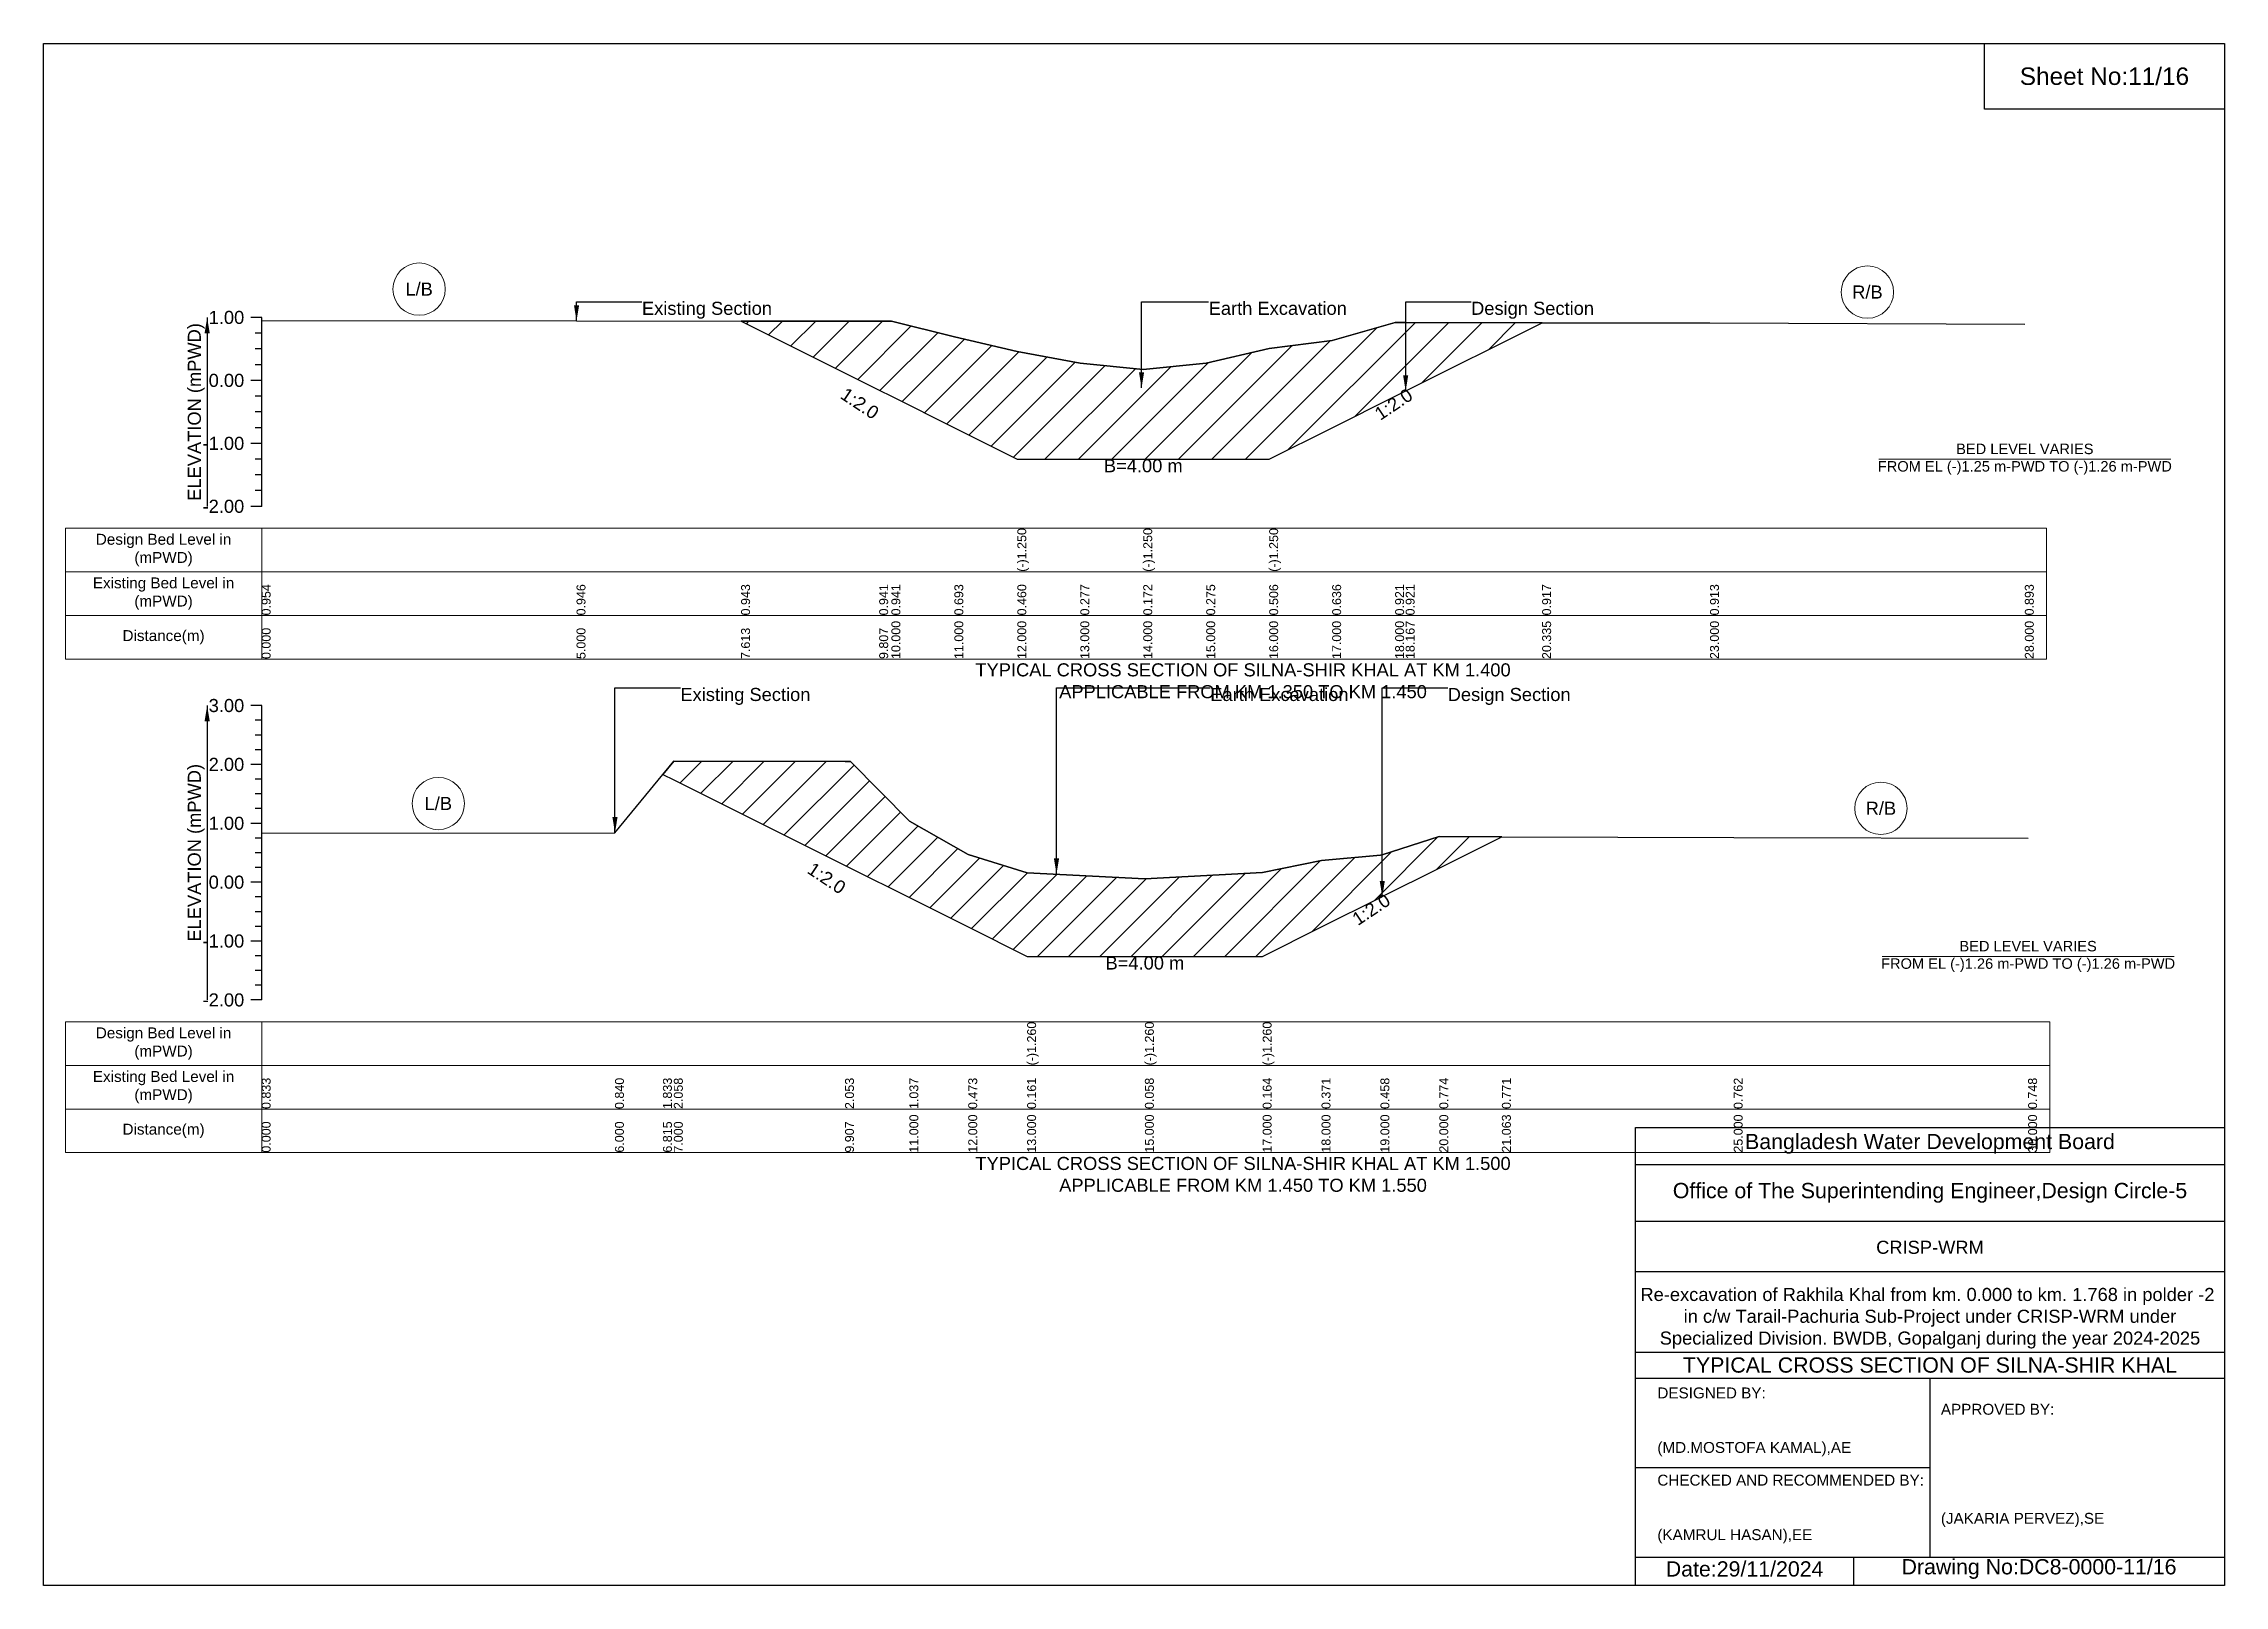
# Model space of a CAD drawing. Header units: inches. Extents: x 91000 to 258000, y -5656 to 0.
# Drawn here: x 200000 to 208000, y -5656 to 0 of the extents above; entities that cross this region are included whole.
import ezdxf

# ---------------------------------------------------------------- set-up
doc = ezdxf.new("R2010")
doc.units = ezdxf.units.IN
doc.header["$LTSCALE"] = 7
doc.header["$MEASUREMENT"] = 0
for name, color, linetype, lineweight in [('Cross section Data Border', 7, 'Continuous', 9), ('Cross Section Labels', 7, 'Continuous', 9), ('Existing_Bed_Level for Xsection', 7, 'Continuous', 25)]:
    doc.layers.add(name, color=color, linetype=linetype, lineweight=lineweight)
doc.styles.get("Standard").update_dxf_attribs({"font": 'arial.ttf'})
doc.dimstyles.get("Standard").update_dxf_attribs({"dimtxt": 0.18, "dimasz": 0.18, "dimexe": 0.18, "dimexo": 0.0625, "dimgap": 0.09, "dimtad": 0, "dimtih": 1, "dimtoh": 1, "dimdec": 4, "dimzin": 0, "dimdsep": 46, "dimtxsty": 'Standard', "dimcen": 0.09, "dimadec": 0, "dimazin": 0, "dimtfac": 1, "dimtdec": 4, "dimtofl": 0, "dimtmove": 0, "dimatfit": 3, "dimfxl": 1, "dimtolj": 1, "dimtzin": 0, "dimarcsym": 0})

msp = doc.modelspace()

# ---------------------------------------------------------------- texts
at = {"attachment_point": 5}
for s, insert, char_height in [('Sheet No:11/16', (207560, -120), 64), ('Bangladesh Water Development Board', (206920, -4036), 56), ('Office of The Superintending Engineer,Design Circle-5', (206920, -4216), 56)]:
    msp.add_mtext(s, dxfattribs=dict(at, insert=insert, char_height=char_height))
for s, insert, char_height, width, attachment_point in [('CRISP-WRM', (206920, -4416), 48, 2240, 5), ('Re-excavation of Rakhila Khal from km. 0.000 to km. 1.768 in polder -2  in c/w Tarail-Pachuria Sub-Project under CRISP-WRM under Specialized Division. BWDB, Gopalganj during the year 2024-2025', (206920, -4676), 48, 2160, 5), ('TYPICAL CROSS SECTION OF SILNA-SHIR KHAL', (206920, -4848), 56, 2240, 5), ('DESIGNED BY:^J^J^J(MD.MOSTOFA KAMAL),AE', (205920, -5056), 40, 1120, 4), ('APPROVED BY:^J^J^J^J^J^J(JAKARIA PERVEZ),SE', (206960, -5216), 40, 1120, 4), ('CHECKED AND RECOMMENDED BY:^J^J^J(KAMRUL HASAN),EE', (205920, -5376), 40, 1120, 4), ('Date:29/11/2024', (206240, -5596), 56, 1120, 5), ('Drawing No:DC8-0000-11/16', (207320, -5596), 56, 1760, 5)]:
    msp.add_mtext(s, dxfattribs=dict(insert=insert, char_height=char_height, width=width, attachment_point=attachment_point))
at = {"layer": 'Cross section Data Border', "char_height": 40, "width": 640, "attachment_point": 5}
for s, insert in [('Design Bed Level in (mPWD)', (200440, -1857.7)), ('Existing Bed Level in (mPWD)', (200440, -2017.7)), ('Distance(m)', (200440, -2177.7)), ('Design Bed Level in (mPWD)', (200440, -3668.5)), ('Existing Bed Level in (mPWD)', (200440, -3828.5)), ('Distance(m)', (200440, -3988.5))]:
    msp.add_mtext(s, dxfattribs=dict(at, insert=insert))
at = {"layer": 'Cross Section Labels'}
for s, insert, char_height, attachment_point in [('L/B', (201377.5, -900.8), 48, 5), ('Existing Section', (202195, -947), 48, 1), ('Earth Excavation', (204274, -947), 48, 1), ('Design Section', (205236.6, -947), 48, 1), ('R/B', (206690.5, -911.6), 48, 5), ('BED LEVEL VARIES ^JFROM EL (-)1.25 m-PWD TO (-)1.26 m-PWD', (207268, -1524.5), 38.4, 5), ('B=4.00 m', (204034, -1524.5), 48, 2), ('TYPICAL CROSS SECTION OF SILNA-SHIR KHAL AT KM 1.400^JAPPLICABLE FROM KM 1.350 TO KM 1.450', (204400, -2337.7), 48, 5), ('Existing Section', (202336, -2363.7), 48, 1), ('Earth Excavation', (204280, -2363.7), 48, 1), ('Design Section', (205150.8, -2363.7), 48, 1), ('L/B', (201448, -2787.8), 48, 5), ('R/B', (206740, -2805.4), 48, 5), ('B=4.00 m', (204040, -3348.7), 48, 2), ('BED LEVEL VARIES ^JFROM EL (-)1.26 m-PWD TO (-)1.26 m-PWD', (207280, -3348.7), 38.4, 5), ('TYPICAL CROSS SECTION OF SILNA-SHIR KHAL AT KM 1.500^JAPPLICABLE FROM KM 1.450 TO KM 1.550', (204400, -4148.5), 48, 5)]:
    msp.add_mtext(s, dxfattribs=dict(at, insert=insert, char_height=char_height, attachment_point=attachment_point))
at = {"layer": 'Cross Section Labels', "char_height": 48, "attachment_point": 2}
for insert, rotation in [((203007.6, -1300), 326.30993), ((204938.9, -1303), 33.69007), ((202886, -3041.7), 326.30993), ((204856.8, -3156.3), 33.69007)]:
    msp.add_mtext('1:2.0', dxfattribs=dict(at, insert=insert, rotation=rotation))
at = {"layer": 'Existing_Bed_Level for Xsection', "rotation": 90}
for s, insert, char_height, attachment_point in [('ELEVATION (mPWD)', (200560, -1351.2), 48, 5), ('(-)1.250', (203572, -1937.7), 32.8, 1), ('(-)1.250', (204034, -1937.7), 32.8, 1), ('(-)1.250', (204496, -1937.7), 32.8, 1), ('0.954', (200800, -2097.7), 32.8, 1), ('0.946', (201955, -2097.7), 32.8, 1), ('0.943', (202558.7, -2097.7), 32.8, 1), ('0.941', (203065.3, -2097.7), 32.8, 1), ('0.941', (203110, -2097.7), 32.8, 1), ('0.693', (203341, -2097.7), 32.8, 1), ('0.460', (203572, -2097.7), 32.8, 1), ('0.277', (203803, -2097.7), 32.8, 1), ('0.172', (204034, -2097.7), 32.8, 1), ('0.275', (204265, -2097.7), 32.8, 1), ('0.506', (204496, -2097.7), 32.8, 1), ('0.636', (204727, -2097.7), 32.8, 1), ('0.921', (204958, -2097.7), 32.8, 1), ('0.921', (204996.6, -2097.7), 32.8, 1), ('0.917', (205497.3, -2097.7), 32.8, 1), ('0.913', (206113, -2097.7), 32.8, 1), ('0.893', (207268, -2097.7), 32.8, 1), ('0.000', (200800, -2257.7), 32.8, 1), ('5.000', (201955, -2257.7), 32.8, 1), ('7.613', (202558.7, -2257.7), 32.8, 1), ('9.807', (203065.3, -2257.7), 32.8, 1), ('10.000', (203110, -2257.7), 32.8, 1), ('11.000', (203341, -2257.7), 32.8, 1), ('12.000', (203572, -2257.7), 32.8, 1), ('13.000', (203803, -2257.7), 32.8, 1), ('14.000', (204034, -2257.7), 32.8, 1), ('15.000', (204265, -2257.7), 32.8, 1), ('16.000', (204496, -2257.7), 32.8, 1), ('17.000', (204727, -2257.7), 32.8, 1), ('18.000', (204958, -2257.7), 32.8, 1), ('18.167', (204996.6, -2257.7), 32.8, 1), ('20.335', (205497.3, -2257.7), 32.8, 1), ('23.000', (206113, -2257.7), 32.8, 1), ('28.000', (207268, -2257.7), 32.8, 1), ('ELEVATION (mPWD)', (200560, -2968.5), 48, 5), ('(-)1.260', (203608, -3748.5), 32.8, 1), ('(-)1.260', (204040, -3748.5), 32.8, 1), ('(-)1.260', (204472, -3748.5), 32.8, 1), ('0.833', (200800, -3908.5), 32.8, 1), ('0.840', (202096, -3908.5), 32.8, 1), ('1.833', (202272, -3908.5), 32.8, 1), ('2.058', (202312, -3908.5), 32.8, 1), ('2.053', (202940, -3908.5), 32.8, 1), ('1.037', (203176, -3908.5), 32.8, 1), ('0.473', (203392, -3908.5), 32.8, 1), ('0.161', (203608, -3908.5), 32.8, 1), ('0.058', (204040, -3908.5), 32.8, 1), ('0.164', (204472, -3908.5), 32.8, 1), ('0.371', (204688, -3908.5), 32.8, 1), ('0.458', (204904, -3908.5), 32.8, 1), ('0.774', (205120, -3908.5), 32.8, 1), ('0.771', (205349.6, -3908.5), 32.8, 1), ('0.762', (206200, -3908.5), 32.8, 1), ('0.748', (207280, -3908.5), 32.8, 1), ('0.000', (200800, -4068.5), 32.8, 1), ('6.000', (202096, -4068.5), 32.8, 1), ('6.815', (202272, -4068.5), 32.8, 1), ('7.000', (202312, -4068.5), 32.8, 1), ('9.907', (202940, -4068.5), 32.8, 1), ('11.000', (203176, -4068.5), 32.8, 1), ('12.000', (203392, -4068.5), 32.8, 1), ('13.000', (203608, -4068.5), 32.8, 1), ('15.000', (204040, -4068.5), 32.8, 1), ('17.000', (204472, -4068.5), 32.8, 1), ('18.000', (204688, -4068.5), 32.8, 1), ('19.000', (204904, -4068.5), 32.8, 1), ('20.000', (205120, -4068.5), 32.8, 1), ('21.063', (205349.6, -4068.5), 32.8, 1), ('25.000', (206200, -4068.5), 32.8, 1), ('30.000', (207280, -4068.5), 32.8, 1)]:
    msp.add_mtext(s, dxfattribs=dict(at, insert=insert, char_height=char_height, attachment_point=attachment_point))
at = {"layer": 'Existing_Bed_Level for Xsection', "char_height": 48, "attachment_point": 6}
for s, insert in [('1.00', (200736, -1004.7)), ('0.00', (200736, -1235.7)), ('-1.00', (200736, -1466.7)), ('-2.00', (200736, -1697.7)), ('3.00', (200736, -2428.5)), ('2.00', (200736, -2644.5)), ('1.00', (200736, -2860.5)), ('0.00', (200736, -3076.5)), ('-1.00', (200736, -3292.5)), ('-2.00', (200736, -3508.5))]:
    msp.add_mtext(s, dxfattribs=dict(at, insert=insert))

# ---------------------------------------------------------------- hatches: boundary and pattern name
at = {"layer": 'Existing_Bed_Level for Xsection'}
h = msp.add_hatch(dxfattribs=at)
h.set_pattern_fill('ANSI31', color=256, scale=693, style=0)
h.paths.add_polyline_path([(202558.7, -1017.8), (203065.3, -1271.1), (203110, -1293.5), (203341, -1409), (203572, -1524.5), (203803, -1524.5), (204034, -1524.5), (204265, -1524.5), (204496, -1524.5), (204727, -1409), (204958, -1293.5), (204996.6, -1274.2), (205497.3, -1023.8), (204996.6, -1023), (204958, -1023), (204727, -1088.8), (204496, -1118.8), (204265, -1172.2), (204034, -1196), (203803, -1171.7), (203572, -1129.5), (203341, -1075.6), (203110, -1018.4), (203065.3, -1018.3)])
h = msp.add_hatch(dxfattribs=at)
h.set_pattern_fill('ANSI31', color=256, scale=648, style=0)
h.paths.add_polyline_path([(202272, -2680.7), (202312, -2700.7), (202940, -3014.7), (202960, -3024.7), (203176, -3132.7), (203392, -3240.7), (203608, -3348.7), (204040, -3348.7), (204472, -3348.7), (204688, -3240.7), (204904, -3132.7), (204910.8, -3129.3), (205120, -3024.7), (205349.6, -2909.9), (205120, -2909.3), (204910.8, -2975.5), (204904, -2977.6), (204688, -2996.4), (204472, -3041.1), (204040, -3064), (203608, -3041.8), (203392, -2974.4), (203176, -2852.5), (202960, -2633.1), (202940, -2633), (202312, -2632)])

# ---------------------------------------------------------------- linework, layer by layer
for points in [[(200000, 0), (208000, 0), (208000, -5656), (200000, -5656)], [(207120, 0), (208000, 0), (208000, -240), (207120, -240)]]:
    msp.add_lwpolyline(points, close=True)
for points in [[(205840, -5656), (205840, -3976), (208000, -3976)], [(205840, -4112), (208000, -4112)], [(205840, -4320), (208000, -4320)], [(205840, -4504), (208000, -4504)], [(205840, -4800), (208000, -4800)], [(205840, -4896), (208000, -4896)], [(206920, -4896), (206920, -5552)], [(205840, -5224), (206920, -5224)], [(205840, -5552), (208000, -5552)], [(206640, -5552), (206640, -5656)]]:
    msp.add_lwpolyline(points)
at = {"layer": 'Cross section Data Border'}
for points in [[(200080, -1777.7), (207348, -1777.7), (207348, -2257.7), (200080, -2257.7)], [(200080, -3588.5), (207360, -3588.5), (207360, -4068.5), (200080, -4068.5)]]:
    msp.add_lwpolyline(points, close=True, dxfattribs=at)
for points in [[(200800, -1777.7), (200800, -2257.7)], [(200080, -1937.7), (207348, -1937.7)], [(200080, -2097.7), (207348, -2097.7)], [(200800, -3588.5), (200800, -4068.5)], [(200080, -3748.5), (207360, -3748.5)], [(200080, -3908.5), (207360, -3908.5)]]:
    msp.add_lwpolyline(points, dxfattribs=at)
at = {"layer": 'Cross Section Labels'}
for points in [[(206732.2, -1524.5), (207803.8, -1524.5)], [(206744.2, -3348.7), (207815.8, -3348.7)]]:
    msp.add_lwpolyline(points, dxfattribs=at)
for centre in [(201377.5, -900.8), (206690.5, -911.6), (201448, -2787.8), (206740, -2805.4)]:
    msp.add_circle(centre, 96, dxfattribs=at)
at = {"layer": 'Existing_Bed_Level for Xsection'}
for points in [[(200800, -1004.7), (200760, -1004.7)], [(200800, -1697.7), (200800, -1466.7), (200800, -1235.7), (200800, -1004.7)], [(200800, -1015.4), (201955, -1017.2), (202558.7, -1017.8), (203065.3, -1018.3), (203110, -1018.4), (203341, -1075.6), (203572, -1129.5), (203572, -1129.5), (203803, -1171.7), (204034, -1196), (204034, -1196), (204265, -1172.2), (204496, -1118.8), (204496, -1118.8), (204727, -1088.8), (204958, -1023), (204996.6, -1023), (205497.3, -1023.8), (206113, -1024.8), (207268, -1029.4)], [(200800, -1062.5), (200776, -1062.5)], [(200800, -1120.2), (200776, -1120.2)], [(200800, -1178), (200776, -1178)], [(200800, -1235.7), (200760, -1235.7)], [(200800, -1293.5), (200776, -1293.5)], [(200800, -1351.2), (200776, -1351.2)], [(200800, -1409), (200776, -1409)], [(200800, -1466.7), (200760, -1466.7)], [(200800, -1524.5), (200776, -1524.5)], [(200800, -1582.2), (200776, -1582.2)], [(200800, -1640), (200776, -1640)], [(200800, -1697.7), (200760, -1697.7)], [(200800, -2428.5), (200760, -2428.5)], [(200800, -3508.5), (200800, -3292.5), (200800, -3076.5), (200800, -2860.5), (200800, -2644.5), (200800, -2428.5)], [(200800, -2482.5), (200776, -2482.5)], [(200800, -2536.5), (200776, -2536.5)], [(200800, -2590.5), (200776, -2590.5)], [(200800, -2896.6), (202096, -2895.1), (202272, -2680.7), (202312, -2632), (202940, -2633), (202960, -2633.1), (203176, -2852.5), (203392, -2974.4), (203608, -3041.8), (203608, -3041.8), (204040, -3064), (204040, -3064), (204472, -3041.1), (204472, -3041.1), (204688, -2996.4), (204904, -2977.6), (204910.8, -2975.5), (205120, -2909.3), (205349.6, -2909.9), (206200, -2911.9), (207280, -2915)], [(200800, -2644.5), (200760, -2644.5)], [(200800, -2698.5), (200776, -2698.5)], [(200800, -2752.5), (200776, -2752.5)], [(200800, -2860.5), (200760, -2860.5)], [(200800, -2806.5), (200776, -2806.5)], [(200800, -2914.5), (200776, -2914.5)], [(200800, -2968.5), (200776, -2968.5)], [(200800, -3022.5), (200776, -3022.5)], [(200800, -3076.5), (200760, -3076.5)], [(200800, -3130.5), (200776, -3130.5)], [(200800, -3184.5), (200776, -3184.5)], [(200800, -3238.5), (200776, -3238.5)], [(200800, -3292.5), (200760, -3292.5)], [(200800, -3346.5), (200776, -3346.5)], [(200800, -3400.5), (200776, -3400.5)], [(200800, -3508.5), (200760, -3508.5)], [(200800, -3454.5), (200776, -3454.5)]]:
    msp.add_lwpolyline(points, dxfattribs=at)
for points in [[(202558.7, -1017.8), (203065.3, -1271.1), (203110, -1293.5), (203341, -1409), (203572, -1524.5), (203572, -1524.5), (203803, -1524.5), (204034, -1524.5), (204034, -1524.5), (204265, -1524.5), (204496, -1524.5), (204496, -1524.5), (204727, -1409), (204958, -1293.5), (204996.6, -1274.2), (205497.3, -1023.8), (205497.3, -1023.8), (205497.3, -1023.8), (204996.6, -1023), (204958, -1023), (204727, -1088.8), (204496, -1118.8), (204496, -1118.8), (204265, -1172.2), (204034, -1196), (204034, -1196), (203803, -1171.7), (203572, -1129.5), (203572, -1129.5), (203341, -1075.6), (203110, -1018.4), (203065.3, -1018.3)], [(202272, -2680.7), (202272, -2680.7), (202312, -2700.7), (202940, -3014.7), (202960, -3024.7), (203176, -3132.7), (203392, -3240.7), (203608, -3348.7), (203608, -3348.7), (204040, -3348.7), (204040, -3348.7), (204472, -3348.7), (204472, -3348.7), (204688, -3240.7), (204904, -3132.7), (204910.8, -3129.3), (205120, -3024.7), (205349.6, -2909.9), (205349.6, -2909.9), (205349.6, -2909.9), (205120, -2909.3), (204910.8, -2975.5), (204904, -2977.6), (204688, -2996.4), (204472, -3041.1), (204472, -3041.1), (204040, -3064), (204040, -3064), (203608, -3041.8), (203608, -3041.8), (203392, -2974.4), (203176, -2852.5), (202960, -2633.1), (202940, -2633), (202312, -2632), (202272, -2680.7)]]:
    msp.add_lwpolyline(points, close=True, dxfattribs=at)

msp.set_redraw_order([(e.dxf.handle, doc.entitydb.next_handle()) for e in msp.query("TEXT MTEXT ATTDEF DIMENSION ARC_DIMENSION")])  # texts and dimensions are drawn at this point

# ---------------------------------------------------------------- leaders
at = {"layer": 'Cross Section Labels', "annotation_type": 0, "has_hookline": 1, "hookline_direction": 0}
for points, text_width in [([(201955, -1017.2), (201955, -947), (202194.9, -947)], 467.2), ([(204027.7, -1263.1), (204027.7, -947), (204273.9, -947)], 497), ([(204996.6, -1274.2), (204996.6, -947), (205236.5, -947)], 441.2), ([(202096, -2895.1), (202096, -2363.7), (202335.9, -2363.7)], 467.2), ([(203715.7, -3046.4), (203715.7, -2363.7), (204279.9, -2363.7)], 497), ([(204910.8, -3129.3), (204910.8, -2363.7), (205150.7, -2363.7)], 441.2)]:
    msp.add_leader(points, dimstyle='Standard', override={"dimasz": 57.6}, dxfattribs=dict(at, text_width=text_width))
at = {"layer": 'Existing_Bed_Level for Xsection'}
for points in [[(200600, -1004.7), (200600, -1697.7)], [(200600, -2428.5), (200600, -3508.5)]]:
    msp.add_leader(points, dimstyle='Standard', override={"dimasz": 57.6}, dxfattribs=at)

doc.saveas('drawing.dxf')
